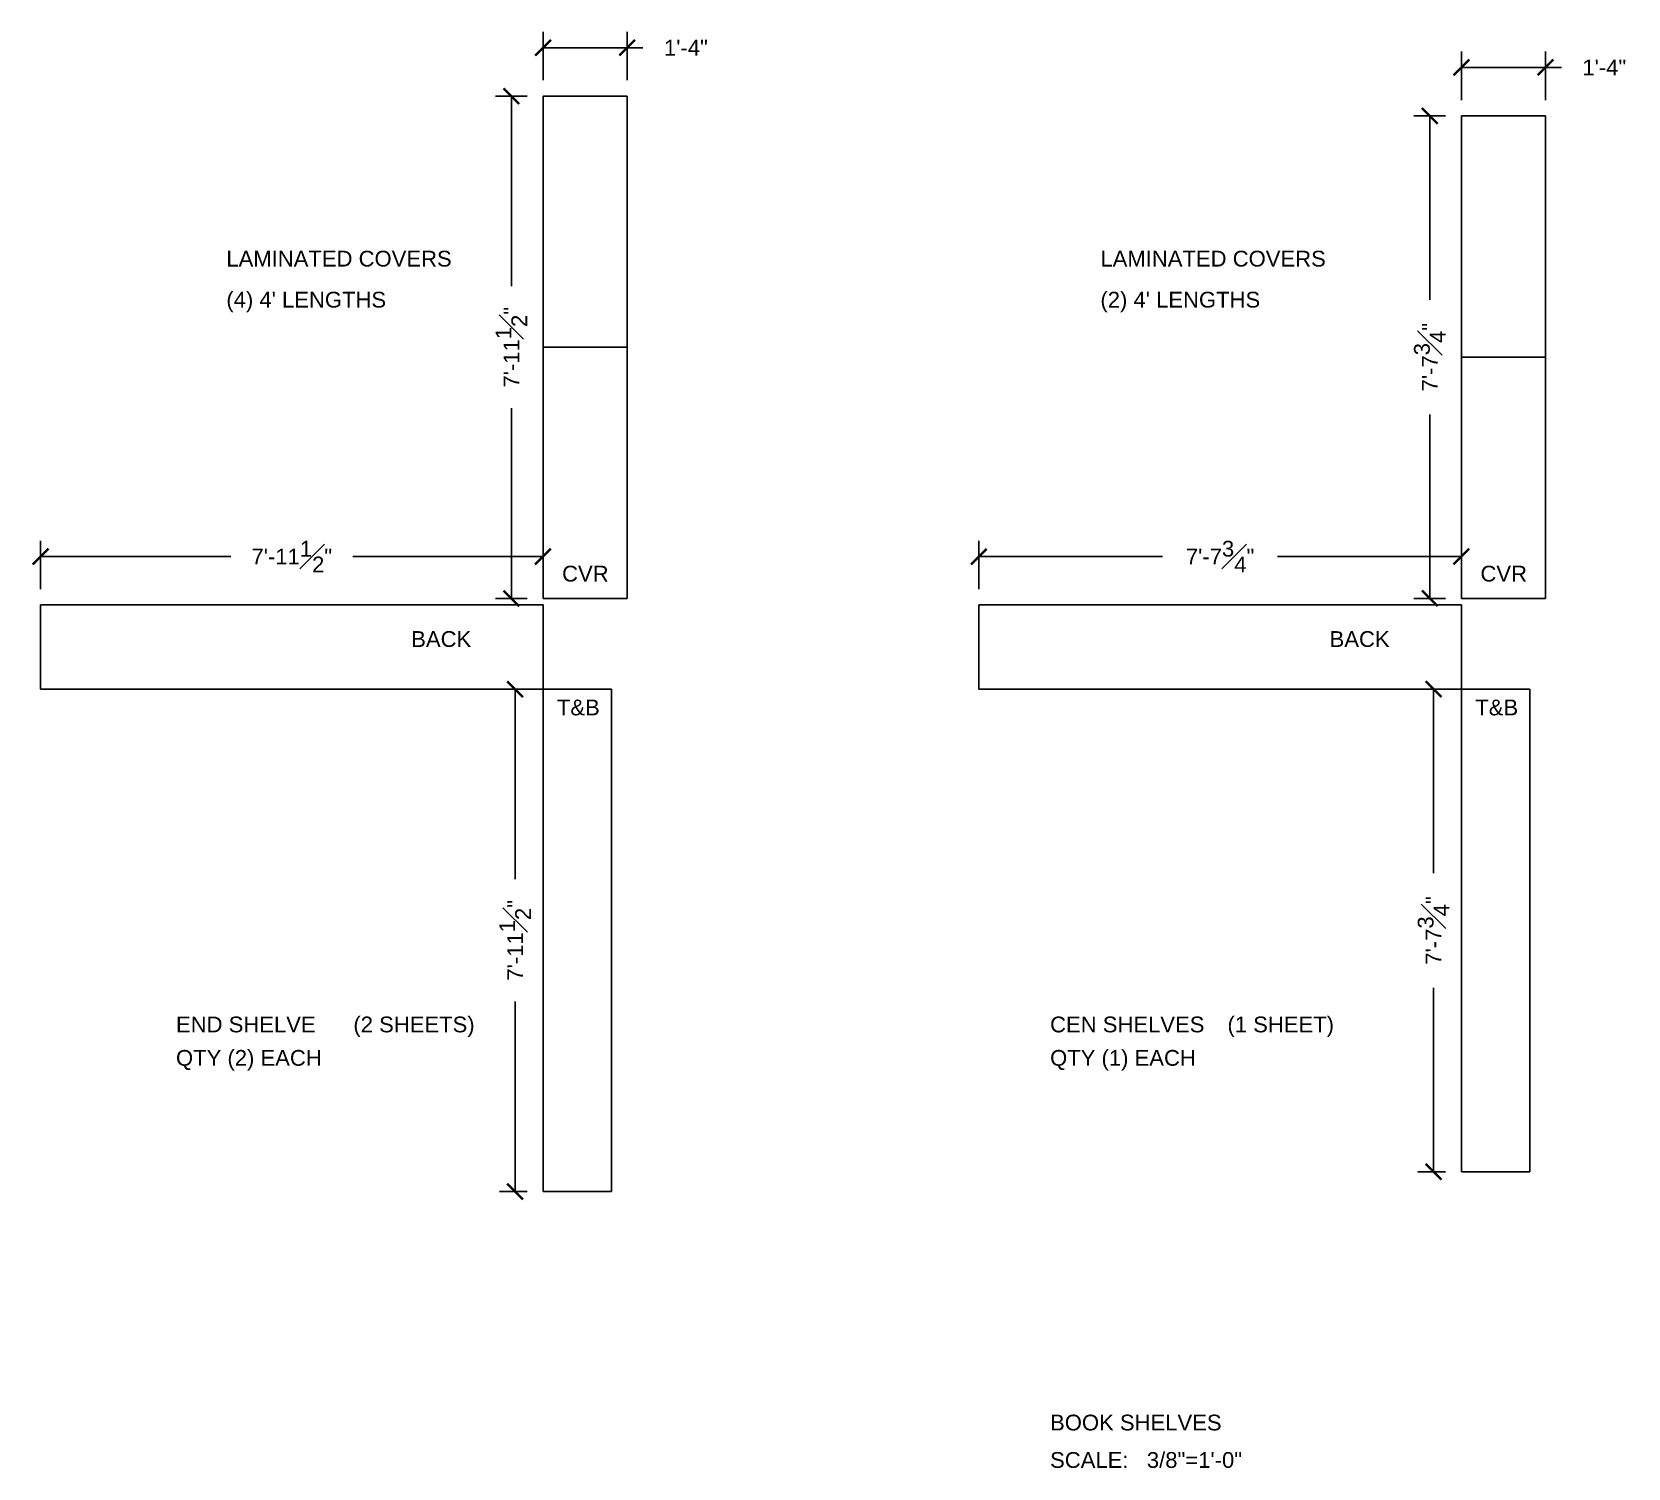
# Model space of a CAD drawing. Header units: inches. Extents: x -279 to 1033, y -836 to 289.
# Drawn here: x -279 to 24.5, y -502 to -228.9 of the extents above; entities that cross this region are included whole.
import ezdxf

# ---------------------------------------------------------------- set-up
doc = ezdxf.new("R2010")
doc.units = ezdxf.units.IN
doc.header["$LTSCALE"] = 0.5
doc.header["$MEASUREMENT"] = 0
doc.header["$PDMODE"] = 34
doc.layers.get('0').update_dxf_attribs({"color": 1})
for name, color, linetype in [('Book Shelv', 111, 'Continuous'), ('Dim', 33, 'Continuous'), ('Text', 30, 'Continuous')]:
    doc.layers.add(name, color=color, linetype=linetype)
doc.styles.add('Arial', font='ARIAL.TTF')
doc.styles.get("Standard").update_dxf_attribs({"font": 'simplex.shx'})
doc.dimstyles.get("Standard").update_dxf_attribs({"dimtxt": 0.18, "dimasz": 0.18, "dimexe": 0.0625, "dimexo": 0.0625, "dimgap": 0.09, "dimtad": 0, "dimtih": 1, "dimtoh": 1, "dimdec": 4, "dimzin": 0, "dimdsep": 46, "dimtxsty": 'Standard', "dimcen": 0.09, "dimclrt": 92, "dimadec": 0, "dimazin": 0, "dimtfac": 1, "dimtdec": 4, "dimtofl": 0, "dimtmove": 0, "dimatfit": 3, "dimfxl": 0, "dimtolj": 1, "dimtzin": 0, "dimarcsym": 0})

msp = doc.modelspace()

# ---------------------------------------------------------------- texts
at = {"layer": 'Text', "style": 'Arial'}
for s, p in [('LAMINATED COVERS', (-242.02047, -273.52705)), ('LAMINATED COVERS', (-75.85322, -273.52705)), ("(4) 4' LENGTHS", (-242.02047, -281.32766)), ("(2) 4' LENGTHS", (-75.85322, -281.32766)), ('CVR', (-178.19504, -333.40982)), ('CVR', (-3.60446, -333.40982)), ('BACK', (-206.87338, -345.84705)), ('BACK', (-32.28281, -345.84705)), ('T&B', (-179.17401, -358.85081)), ('T&B', (-4.58343, -358.85081)), ('END SHELVE', (-251.58976, -419.11516)), ('(2 SHEETS)', (-217.86794, -419.11516)), ('CEN SHELVES', (-85.42251, -419.11516)), ('(1 SHEET)', (-51.70069, -419.11516)), ('QTY (2) EACH', (-251.58976, -425.47066)), ('QTY (1) EACH', (-85.42251, -425.47066)), ('BOOK SHELVES', (-85.42251, -494.80062)), ('SCALE:   3/8"=1\'-0"', (-85.42251, -501.91211))]:
    msp.add_text(s, height=3, dxfattribs=at).set_placement(p)

# ---------------------------------------------------------------- blocks, each defined once
blk = doc.blocks.new('_ArchTick')
at = {"color": 0, "linetype": 'ByBlock', "const_width": 0.15}
blk.add_lwpolyline([(-0.5, -0.5), (0.5, 0.5)], dxfattribs=at)
blk = doc.blocks.new('*D44')
at = {"layer": 'Defpoints', "color": 0}
for p in [(-181.82, -241.12), (-187.83, -336.62), (-181.82, -336.62)]:
    blk.add_point(p, dxfattribs=at)
at = {"layer": 'Dim', "color": 0, "lineweight": -2}
for p, q in [((-184.82, -241.12), (-190.83, -241.12)), ((-187.83, -241.12), (-187.83, -277.26)), ((-187.83, -336.62), (-187.83, -300.48)), ((-184.82, -336.62), (-190.83, -336.62))]:
    blk.add_line(p, q, dxfattribs=at)
at = {"layer": 'Dim', "color": 0, "lineweight": -2, "xscale": 3, "yscale": 3, "zscale": 3}
for p, rotation in [((-187.83, -241.12), 90), ((-187.83, -336.62), 270)]:
    blk.add_blockref('_ArchTick', p, dxfattribs=dict(at, rotation=rotation))
at = {"layer": 'Dim', "color": 92, "insert": (-187.83, -288.87), "char_height": 3, "attachment_point": 5, "rotation": 90, "style": 'Arial'}
blk.add_mtext('\\A1;7\'-11{\\H1.000000x;\\S1#2;}"', dxfattribs=at)
blk = doc.blocks.new('*D45')
at = {"layer": 'Defpoints', "color": 0}
for p in [(-181.82, -328.67), (-181.82, -336.62), (-277.32, -337.87)]:
    blk.add_point(p, dxfattribs=at)
at = {"layer": 'Dim', "color": 0, "lineweight": -2}
for p, q in [((-277.32, -334.87), (-277.32, -325.67)), ((-181.82, -333.62), (-181.82, -325.67)), ((-277.32, -328.67), (-241.18, -328.67)), ((-181.82, -328.67), (-217.96, -328.67))]:
    blk.add_line(p, q, dxfattribs=at)
at = {"layer": 'Dim', "color": 0, "lineweight": -2, "xscale": 3, "yscale": 3, "zscale": 3, "rotation": 180}
blk.add_blockref('_ArchTick', (-277.32, -328.67), dxfattribs=at)
at = {"layer": 'Dim', "color": 0, "lineweight": -2, "xscale": 3, "yscale": 3, "zscale": 3}
blk.add_blockref('_ArchTick', (-181.82, -328.67), dxfattribs=at)
at = {"layer": 'Dim', "color": 92, "insert": (-229.57, -328.67), "char_height": 3, "attachment_point": 5, "style": 'Arial'}
blk.add_mtext('\\A1;7\'-11{\\H1.000000x;\\S1#2;}"', dxfattribs=at)
blk = doc.blocks.new('*D46')
at = {"layer": 'Defpoints', "color": 0}
for p in [(-181.82, -353.87), (-187.12, -449.37), (-181.82, -449.37)]:
    blk.add_point(p, dxfattribs=at)
at = {"layer": 'Dim', "color": 0, "lineweight": -2}
for p, q in [((-184.82, -353.87), (-190.12, -353.87)), ((-187.12, -353.87), (-187.12, -390.01)), ((-187.12, -449.37), (-187.12, -413.23)), ((-184.82, -449.37), (-190.12, -449.37))]:
    blk.add_line(p, q, dxfattribs=at)
at = {"layer": 'Dim', "color": 0, "lineweight": -2, "xscale": 3, "yscale": 3, "zscale": 3}
for p, rotation in [((-187.12, -353.87), 90), ((-187.12, -449.37), 270)]:
    blk.add_blockref('_ArchTick', p, dxfattribs=dict(at, rotation=rotation))
at = {"layer": 'Dim', "color": 92, "insert": (-187.12, -401.62), "char_height": 3, "attachment_point": 5, "rotation": 90, "style": 'Arial'}
blk.add_mtext('\\A1;7\'-11{\\H1.000000x;\\S1#2;}"', dxfattribs=at)
blk = doc.blocks.new('*D113')
at = {"layer": 'Defpoints', "color": 0}
for p in [(-165.82, -231.92), (-181.82, -241.12), (-165.82, -241.12)]:
    blk.add_point(p, dxfattribs=at)
at = {"layer": 'Dim', "color": 0, "lineweight": -2}
for p, q in [((-181.82, -238.12), (-181.82, -228.92)), ((-165.82, -238.12), (-165.82, -228.92)), ((-181.82, -231.92), (-165.82, -231.92)), ((-165.82, -231.92), (-162.82, -231.92))]:
    blk.add_line(p, q, dxfattribs=at)
at = {"layer": 'Dim', "color": 0, "lineweight": -2, "xscale": 3, "yscale": 3, "zscale": 3, "rotation": 180}
blk.add_blockref('_ArchTick', (-181.82, -231.92), dxfattribs=at)
at = {"layer": 'Dim', "color": 0, "lineweight": -2, "xscale": 3, "yscale": 3, "zscale": 3}
blk.add_blockref('_ArchTick', (-165.82, -231.92), dxfattribs=at)
at = {"layer": 'Dim', "color": 92, "insert": (-154.65, -231.92), "char_height": 3, "attachment_point": 5, "style": 'Arial'}
blk.add_mtext('\\A1;1\'-4"', dxfattribs=at)
blk = doc.blocks.new('*D41')
at = {"layer": 'Defpoints', "color": 0}
for p in [(-7.23, -244.87), (-13.24, -336.62), (-7.23, -336.62)]:
    blk.add_point(p, dxfattribs=at)
at = {"layer": 'Dim', "color": 0, "lineweight": -2}
for p, q in [((-10.23, -244.87), (-16.24, -244.87)), ((-13.24, -244.87), (-13.24, -279.83)), ((-13.24, -336.62), (-13.24, -301.66)), ((-10.23, -336.62), (-16.24, -336.62))]:
    blk.add_line(p, q, dxfattribs=at)
at = {"layer": 'Dim', "color": 0, "lineweight": -2, "xscale": 3, "yscale": 3, "zscale": 3}
for p, rotation in [((-13.24, -244.87), 90), ((-13.24, -336.62), 270)]:
    blk.add_blockref('_ArchTick', p, dxfattribs=dict(at, rotation=rotation))
at = {"layer": 'Dim', "color": 92, "insert": (-13.24, -290.75), "char_height": 3, "attachment_point": 5, "rotation": 90, "style": 'Arial'}
blk.add_mtext('\\A1;7\'-7{\\H1.000000x;\\S3#4;}"', dxfattribs=at)
blk = doc.blocks.new('*D42')
at = {"layer": 'Defpoints', "color": 0}
for p in [(-7.23, -328.67), (-7.23, -336.62), (-98.98, -337.87)]:
    blk.add_point(p, dxfattribs=at)
at = {"layer": 'Dim', "color": 0, "lineweight": -2}
for p, q in [((-98.98, -334.87), (-98.98, -325.67)), ((-7.23, -333.62), (-7.23, -325.67)), ((-98.98, -328.67), (-64.02, -328.67)), ((-7.23, -328.67), (-42.19, -328.67))]:
    blk.add_line(p, q, dxfattribs=at)
at = {"layer": 'Dim', "color": 0, "lineweight": -2, "xscale": 3, "yscale": 3, "zscale": 3, "rotation": 180}
blk.add_blockref('_ArchTick', (-98.98, -328.67), dxfattribs=at)
at = {"layer": 'Dim', "color": 0, "lineweight": -2, "xscale": 3, "yscale": 3, "zscale": 3}
blk.add_blockref('_ArchTick', (-7.23, -328.67), dxfattribs=at)
at = {"layer": 'Dim', "color": 92, "insert": (-53.1, -328.67), "char_height": 3, "attachment_point": 5, "style": 'Arial'}
blk.add_mtext('\\A1;7\'-7{\\H1.000000x;\\S3#4;}"', dxfattribs=at)
blk = doc.blocks.new('*D43')
at = {"layer": 'Defpoints', "color": 0}
for p in [(-7.23, -353.87), (-12.53, -445.62), (-7.23, -445.62)]:
    blk.add_point(p, dxfattribs=at)
at = {"layer": 'Dim', "color": 0, "lineweight": -2}
for p, q in [((-10.23, -353.87), (-15.53, -353.87)), ((-12.53, -353.87), (-12.53, -388.83)), ((-12.53, -445.62), (-12.53, -410.66)), ((-10.23, -445.62), (-15.53, -445.62))]:
    blk.add_line(p, q, dxfattribs=at)
at = {"layer": 'Dim', "color": 0, "lineweight": -2, "xscale": 3, "yscale": 3, "zscale": 3}
for p, rotation in [((-12.53, -353.87), 90), ((-12.53, -445.62), 270)]:
    blk.add_blockref('_ArchTick', p, dxfattribs=dict(at, rotation=rotation))
at = {"layer": 'Dim', "color": 92, "insert": (-12.53, -399.75), "char_height": 3, "attachment_point": 5, "rotation": 90, "style": 'Arial'}
blk.add_mtext('\\A1;7\'-7{\\H1.000000x;\\S3#4;}"', dxfattribs=at)
blk = doc.blocks.new('*D112')
at = {"layer": 'Defpoints', "color": 0}
for p in [(8.77, -235.67), (-7.23, -244.87), (8.77, -244.87)]:
    blk.add_point(p, dxfattribs=at)
at = {"layer": 'Dim', "color": 0, "lineweight": -2}
for p, q in [((-7.23, -241.87), (-7.23, -232.67)), ((8.77, -241.87), (8.77, -232.67)), ((-7.23, -235.67), (8.77, -235.67)), ((8.77, -235.67), (11.77, -235.67))]:
    blk.add_line(p, q, dxfattribs=at)
at = {"layer": 'Dim', "color": 0, "lineweight": -2, "xscale": 3, "yscale": 3, "zscale": 3, "rotation": 180}
blk.add_blockref('_ArchTick', (-7.23, -235.67), dxfattribs=at)
at = {"layer": 'Dim', "color": 0, "lineweight": -2, "xscale": 3, "yscale": 3, "zscale": 3}
blk.add_blockref('_ArchTick', (8.77, -235.67), dxfattribs=at)
at = {"layer": 'Dim', "color": 92, "insert": (19.94, -235.67), "char_height": 3, "attachment_point": 5, "style": 'Arial'}
blk.add_mtext('\\A1;1\'-4"', dxfattribs=at)

# ---------------------------------------------------------------- dimensions: what is measured, and where the dimension line sits
at = {"layer": 'Dim'}
for base, p1, p2, picture, middle in [((-165.82, -231.92486), (-181.82, -241.12139), (-165.82, -241.12139), '*D113', (-154.65382, -231.92486)), ((8.77058, -235.67486), (-7.22942, -244.87139), (8.77058, -244.87139), '*D112', (19.93676, -235.67486)), ((-181.82, -328.67486), (-277.32, -337.87139), (-181.82, -336.62139), '*D45', (-229.57, -328.67486)), ((-7.22942, -328.67486), (-98.97942, -337.87139), (-7.22942, -336.62139), '*D42', (-53.10442, -328.67486))]:
    dim = msp.add_linear_dim(base=base, p1=p1, p2=p2, dimstyle='Standard', override={"dimscale": 48, "dimtxt": 0.0625, "dimasz": 0.0625, "dimtih": 0, "dimtoh": 0, "dimlunit": 4, "dimtxsty": 'Arial', "dimblk": 'ArchTick', "dimazin": 1, "dimfrac": 1}, dxfattribs=at)
    dim.commit()
    dim.dimension.update_dxf_attribs({"geometry": picture, "text_midpoint": middle})
for base, p1, p2, picture, middle in [((-187.83136, -336.62139), (-181.82, -241.12139), (-181.82, -336.62139), '*D44', (-187.83136, -288.87139)), ((-13.24078, -336.62139), (-7.22942, -244.87139), (-7.22942, -336.62139), '*D41', (-13.24078, -290.74639)), ((-187.1197, -449.37139), (-181.82, -353.87139), (-181.82, -449.37139), '*D46', (-187.1197, -401.62139)), ((-12.52913, -445.62139), (-7.22942, -353.87139), (-7.22942, -445.62139), '*D43', (-12.52913, -399.74639))]:
    dim = msp.add_linear_dim(base=base, p1=p1, p2=p2, angle=90, dimstyle='Standard', override={"dimscale": 48, "dimtxt": 0.0625, "dimasz": 0.0625, "dimtih": 0, "dimtoh": 0, "dimlunit": 4, "dimtxsty": 'Arial', "dimblk": 'ArchTick', "dimazin": 1, "dimfrac": 1}, dxfattribs=at)
    dim.commit()
    dim.dimension.update_dxf_attribs({"geometry": picture, "text_midpoint": middle})

# ---------------------------------------------------------------- linework, layer by layer
at = {"layer": 'Book Shelv'}
for p, q in [((-181.82, -241.12139), (-165.82, -241.12139)), ((-181.82, -336.62139), (-181.82, -241.12139)), ((-165.82, -241.12139), (-165.82, -336.62139)), ((-7.22942, -244.87139), (8.77058, -244.87139)), ((-7.22942, -336.62139), (-7.22942, -244.87139)), ((8.77058, -244.87139), (8.77058, -336.62139)), ((-181.82, -288.87139), (-165.82, -288.87139)), ((-7.22942, -290.74639), (8.77058, -290.74639)), ((-181.82, -336.62139), (-165.82, -336.62139)), ((-7.22942, -336.62139), (8.77058, -336.62139)), ((-277.32, -337.87139), (-277.32, -353.87139)), ((-277.32, -337.87139), (-181.82, -337.87139)), ((-181.82, -337.87139), (-181.82, -353.87139)), ((-98.97942, -337.87139), (-98.97942, -353.87139)), ((-7.22942, -337.87139), (-98.97942, -337.87139)), ((-7.22942, -337.87139), (-7.22942, -353.87139)), ((-181.82, -353.87139), (-277.32, -353.87139)), ((-181.82, -353.87139), (-168.82, -353.87139)), ((-181.82, -449.37139), (-181.82, -353.87139)), ((-168.82, -353.87139), (-168.82, -449.37139)), ((-98.97942, -353.87139), (-7.22942, -353.87139)), ((-7.22942, -353.87139), (5.77058, -353.87139)), ((-7.22942, -353.87139), (-7.22942, -445.62139)), ((5.77058, -353.87139), (5.77058, -445.62139)), ((-7.22942, -445.62139), (5.77058, -445.62139)), ((-181.82, -449.37139), (-168.82, -449.37139))]:
    msp.add_line(p, q, dxfattribs=at)

msp.set_redraw_order([(e.dxf.handle, doc.entitydb.next_handle()) for e in msp.query("TEXT MTEXT ATTDEF DIMENSION ARC_DIMENSION")])  # texts and dimensions are drawn at this point

doc.saveas('drawing.dxf')
